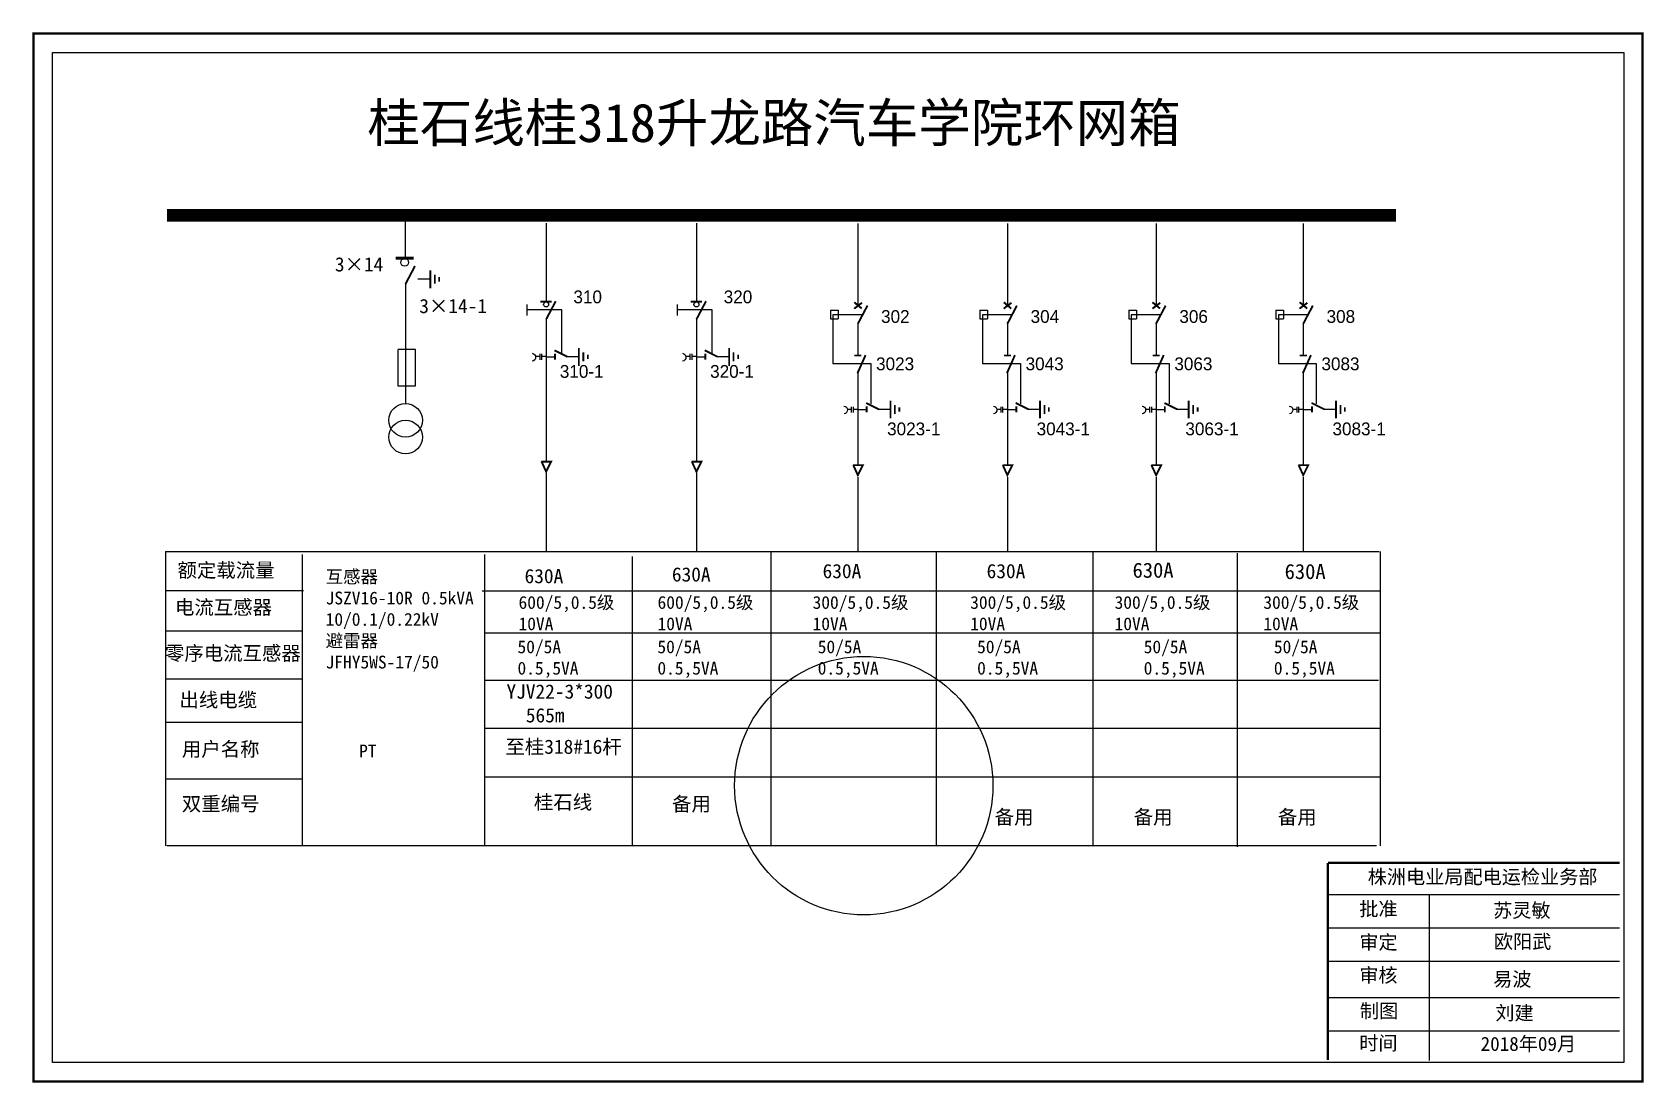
# Model space of a CAD drawing. Extents: x -194 to 226, y -192 to 105.
# Drawn here: x -185.6 to -59.9, y 16.3 to 98.2 of the extents above; entities that cross this region are included whole.
import ezdxf

# ---------------------------------------------------------------- set-up
doc = ezdxf.new("R2010")
doc.units = 0
doc.header["$LTSCALE"] = 0.774411
doc.linetypes.add('ACAD_ISO02W100', pattern=[15, 12, -3])
doc.linetypes.add('CENTER', pattern=[50.8, 31.75, -6.35, 6.35, -6.35])
doc.layers.get('0').update_dxf_attribs({"linetype": 'CONTINUOUS'})
doc.layers.add('2', color=7, linetype='CONTINUOUS')
doc.styles.add('hztxt_txtstyle_0.00_0_0', font='simkai.ttf')
doc.styles.add('hztxt_txtstyle_1.80_0_0', font='', dxfattribs={"height": 1.8, "bigfont": 'hztxt.shx'})
doc.styles.add('hztxt_txtstyle_2.70_0_0', font='simkai.ttf', dxfattribs={"height": 2.7})
doc.styles.add('字体', font='', dxfattribs={"height": 2.5})
doc.styles.get('hztxt_txtstyle_1.80_0_0').set_extended_font_data('hztxt')
doc.styles.get('字体').set_extended_font_data('SimSun')

msp = doc.modelspace()

# ---------------------------------------------------------------- texts
at = {"linetype": 'Continuous', "style": 'hztxt_txtstyle_2.70_0_0'}
for s, p in [('3×14', (-161.95, 79.55)), ('3×14-1', (-155.37, 76.3))]:
    msp.add_text(s, height=1.109, dxfattribs=at).set_placement(p)
at = {"style": 'hztxt_txtstyle_1.80_0_0'}
for s, p in [('310', (-143.35, 77.07)), ('320', (-131.63, 77.07)), ('302', (-119.36, 75.54)), ('304', (-107.7, 75.54)), ('306', (-96.1, 75.54)), ('308', (-84.62, 75.54)), ('310-1', (-144.41, 71.26)), ('320-1', (-132.69, 71.26)), ('3023', (-119.75, 71.85)), ('3043', (-108.09, 71.85)), ('3063', (-96.49, 71.85)), ('3083', (-85.02, 71.85)), ('3023-1', (-118.89, 66.78)), ('3043-1', (-107.23, 66.78)), ('3063-1', (-95.63, 66.78)), ('3083-1', (-84.16, 66.78))]:
    msp.add_text(s, height=0.998, dxfattribs=at).set_placement(p)
at = {"color": 7, "linetype": 'Continuous', "attachment_point": 1, "style": '字体'}
for s, insert, char_height, width in [('{\\C0;桂石线桂318升龙路汽车学院环网箱}', (-159.41, 92.64), 3, 80.4201), ('株洲电业局配电运检业务部', (-81.41, 32.91), 1.0944, 29.9201), ('{\\fKaiTi_GB2312|b0|i0|c134|p49;批准}', (-82.07, 30.41), 1.0944, 8.5588), ('苏灵敏', (-71.63, 30.3), 1.094, 8.5588), ('\\f\uffbfﾬￌﾣﾤ_GB2312|b0|i0|c134|p49;审定', (-82.07, 27.81), 1.0944, 8.5588), ('欧阳武', (-71.57, 27.87), 1.094, 8.5588), ('\\f\uffbfﾬￌﾣﾤ_GB2312|b0|i0|c134|p49;审核', (-82.07, 25.24), 1.0944, 8.5588), ('易波', (-71.63, 24.93), 1.094, 8.5588), ('\\f\uffbfﾬￌﾣﾤ_GB2312|b0|i0|c134|p49;制图', (-82.02, 22.46), 1.0944, 8.5588), ('刘建', (-71.46, 22.3), 1.094, 8.5588), ('\\f\uffbfﾬￌﾣﾤ_GB2312|b0|i0|c134|p49;时间', (-82.07, 19.95), 1.0944, 8.5588), ('2018年09月', (-72.61, 19.89), 1.094, 16.0081)]:
    msp.add_mtext(s, dxfattribs=dict(at, insert=insert, char_height=char_height, width=width))
at = {"linetype": 'Continuous', "attachment_point": 1}
for s, insert, char_height, width, style in [('{\\fSimSun|b0|i0|c134|p2;额定载流量}', (-174.22, 56.82), 1.1094, 17.8852, 'hztxt_txtstyle_2.70_0_0'), ('{\\fSimSun|b0|i0|c134|p2;630A}', (-123.92, 56.75), 1.1094, 17.8852, 'hztxt_txtstyle_2.70_0_0'), ('{\\fSimSun|b0|i0|c134|p2;630A}', (-111.13, 56.75), 1.1094, 17.8852, 'hztxt_txtstyle_2.70_0_0'), ('{\\fSimSun|b0|i0|c134|p2;630A}', (-99.75, 56.85), 1.1757, 9.454, 'hztxt_txtstyle_0.00_0_0'), ('{\\fSimSun|b0|i0|c134|p2;630A}', (-87.89, 56.75), 1.1757, 9.454, 'hztxt_txtstyle_0.00_0_0'), ('\\A1;{\\fSimSun|b0|i0|c134|p2;互感器\\PJSZV16-10R 0.5kVA\\P10/0.1/0.22kV\\P避雷器\\PJFHY5WS-17/50}', (-162.67, 56.26), 0.9985, 18.4113, 'hztxt_txtstyle_2.70_0_0'), ('{\\fSimSun|b0|i0|c134|p2;630A}', (-147.16, 56.36), 1.1094, 17.8852, 'hztxt_txtstyle_2.70_0_0'), ('{\\fSimSun|b0|i0|c134|p2;630A}', (-135.67, 56.49), 1.1094, 17.8852, 'hztxt_txtstyle_2.70_0_0'), ('{\\fSimSun|b0|i0|c134|p2;电流互感器}', (-174.42, 53.93), 1.1094, 17.8852, 'hztxt_txtstyle_2.70_0_0'), ('\\A1;{\\fSimSun|b0|i0|c134|p2;600/5,0.5级\\P10VA}', (-147.63, 54.25), 0.9985, 18.4113, 'hztxt_txtstyle_2.70_0_0'), ('\\A1;{\\fSimSun|b0|i0|c134|p2;600/5,0.5级\\P10VA}', (-136.79, 54.25), 0.9985, 18.4113, 'hztxt_txtstyle_2.70_0_0'), ('\\A1;{\\fSimSun|b0|i0|c134|p2;300/5,0.5级\\P10VA}', (-124.7, 54.25), 0.9985, 18.4113, 'hztxt_txtstyle_2.70_0_0'), ('\\A1;{\\fSimSun|b0|i0|c134|p2;300/5,0.5级\\P10VA}', (-112.41, 54.25), 0.9985, 18.4113, 'hztxt_txtstyle_2.70_0_0'), ('\\A1;{\\fSimSun|b0|i0|c134|p2;300/5,0.5级\\P10VA}', (-101.15, 54.25), 0.9985, 18.4113, 'hztxt_txtstyle_2.70_0_0'), ('\\A1;{\\fSimSun|b0|i0|c134|p2;300/5,0.5级\\P10VA}', (-89.55, 54.25), 0.9985, 18.4113, 'hztxt_txtstyle_2.70_0_0'), ('{\\fSimSun|b0|i0|c134|p2;零序电流互感器}', (-175.2, 50.35), 1.1094, 17.8852, 'hztxt_txtstyle_2.70_0_0'), ('{\\fSimSun|b0|i0|c134|p2;50/5A\\P0.5,5VA}', (-147.71, 50.79), 0.9985, 17.8852, 'hztxt_txtstyle_2.70_0_0'), ('{\\fSimSun|b0|i0|c134|p2;50/5A\\P0.5,5VA}', (-136.8, 50.79), 0.9985, 17.8852, 'hztxt_txtstyle_2.70_0_0'), ('{\\fSimSun|b0|i0|c134|p2;50/5A\\P0.5,5VA}', (-124.3, 50.79), 0.9985, 17.8852, 'hztxt_txtstyle_2.70_0_0'), ('{\\fSimSun|b0|i0|c134|p2;50/5A\\P0.5,5VA}', (-111.87, 50.79), 0.9985, 17.8852, 'hztxt_txtstyle_2.70_0_0'), ('{\\fSimSun|b0|i0|c134|p2;50/5A\\P0.5,5VA}', (-98.88, 50.79), 0.9985, 17.8852, 'hztxt_txtstyle_2.70_0_0'), ('{\\fSimSun|b0|i0|c134|p2;50/5A\\P0.5,5VA}', (-88.73, 50.79), 0.9985, 17.8852, 'hztxt_txtstyle_2.70_0_0'), ('{\\fSimSun|b0|i0|c134|p2;出线电缆}', (-174.07, 46.71), 1.1094, 17.8852, 'hztxt_txtstyle_2.70_0_0'), ('{\\fSimSun|b0|i0|c134|p2;YJV22-3*300 \\P  565m}', (-148.57, 47.36), 1.1094, 17.8852, 'hztxt_txtstyle_2.70_0_0'), ('{\\fSimSun|b0|i0|c134|p2;用户名称}', (-173.88, 42.87), 1.1094, 17.8852, 'hztxt_txtstyle_2.70_0_0'), ('{\\fSimSun|b0|i0|c134|p2;至桂318#16杆}', (-148.65, 43.06), 1.1094, 9.6036, 'hztxt_txtstyle_2.70_0_0'), ('{\\fSimSun|b0|i0|c134|p2;PT}', (-160.06, 42.67), 1.0024, 7.7986, 'hztxt_txtstyle_0.00_0_0'), ('{\\fSimSun|b0|i0|c134|p2;双重编号}', (-173.88, 38.61), 1.1094, 17.8852, 'hztxt_txtstyle_2.70_0_0'), ('{\\fSimSun|b0|i0|c134|p2;桂石线}', (-146.43, 38.74), 1.1094, 17.8852, 'hztxt_txtstyle_2.70_0_0'), ('{\\fSimSun|b0|i0|c134|p2;备用}', (-135.66, 38.6), 1.1094, 17.8852, 'hztxt_txtstyle_2.70_0_0'), ('{\\fSimSun|b0|i0|c134|p2;备用}', (-110.5, 37.58), 1.1094, 17.8852, 'hztxt_txtstyle_2.70_0_0'), ('{\\fSimSun|b0|i0|c134|p2;备用}', (-99.66, 37.58), 1.1094, 17.8852, 'hztxt_txtstyle_2.70_0_0'), ('{\\fSimSun|b0|i0|c134|p2;备用}', (-88.42, 37.58), 1.1094, 17.8852, 'hztxt_txtstyle_2.70_0_0')]:
    msp.add_mtext(s, dxfattribs=dict(at, insert=insert, char_height=char_height, width=width, style=style))

# ---------------------------------------------------------------- blocks, each defined once
blk = doc.blocks.new('JD')
for points in [[(-2, 0.2), (-2, -0.2), (2, 0.2), (2, -0.2)], [(1, -1.2), (1, -0.8), (-1, -1.2), (-1, -0.8)], [(-0.5, -1.8), (-0.5, -2.2), (0.5, -1.8), (0.5, -2.2)]]:
    blk.add_trace(points)

# ---------------------------------------------------------------- linework, layer by layer
for p, q in [((-156.46, 83.92), (-156.46, 80.64)), ((-145.48, 83.32), (-145.48, 77.21)), ((-133.76, 83.32), (-133.76, 77.21)), ((-121.17, 83.29), (-121.17, 76.87)), ((-109.51, 83.29), (-109.51, 76.87)), ((-97.92, 83.29), (-97.92, 76.87)), ((-86.44, 83.29), (-86.44, 76.87)), ((-156.45, 78.6), (-156.45, 69.28)), ((-155.47, 78.97), (-154.52, 78.97)), ((-145.48, 75.85), (-145.48, 64.75)), ((-133.76, 75.85), (-133.76, 64.75)), ((-123.3, 76.53), (-122.7, 76.53)), ((-123.3, 76.53), (-123.3, 75.86)), ((-123.3, 75.86), (-122.7, 75.86)), ((-122.7, 76.53), (-122.7, 75.86)), ((-121.17, 75.51), (-121.17, 73.04)), ((-111.65, 76.53), (-111.05, 76.53)), ((-111.65, 76.53), (-111.65, 75.86)), ((-111.65, 75.86), (-111.05, 75.86)), ((-111.05, 76.53), (-111.05, 75.86)), ((-109.51, 75.51), (-109.51, 73.04)), ((-100.05, 76.53), (-99.45, 76.53)), ((-100.05, 76.53), (-100.05, 75.86)), ((-100.05, 75.86), (-99.45, 75.86)), ((-99.45, 76.53), (-99.45, 75.86)), ((-97.92, 75.51), (-97.92, 73.04)), ((-88.57, 76.53), (-87.97, 76.53)), ((-88.57, 76.53), (-88.57, 75.86)), ((-88.57, 75.86), (-87.97, 75.86)), ((-87.97, 76.53), (-87.97, 75.86)), ((-86.44, 75.51), (-86.44, 73.04)), ((-145.48, 72.9), (-144.79, 72.9)), ((-143.89, 72.92), (-142.95, 72.92)), ((-133.76, 72.9), (-133.07, 72.9)), ((-132.17, 72.92), (-131.23, 72.92)), ((-121.17, 71.8), (-121.17, 64.49)), ((-109.51, 71.8), (-109.51, 64.49)), ((-97.92, 71.8), (-97.92, 64.49)), ((-86.44, 71.8), (-86.44, 64.49)), ((-121.17, 68.8), (-120.48, 68.8)), ((-119.58, 68.82), (-118.64, 68.82)), ((-109.51, 68.8), (-108.82, 68.8)), ((-107.92, 68.82), (-106.98, 68.82)), ((-97.92, 68.8), (-97.23, 68.8)), ((-96.32, 68.82), (-95.38, 68.82)), ((-86.44, 68.8), (-85.75, 68.8)), ((-84.85, 68.82), (-83.91, 68.82)), ((-164.4, 54.65), (-175.11, 54.65)), ((-164.44, 51.5), (-175.15, 51.5)), ((-164.44, 47.78), (-175.15, 47.78)), ((-164.49, 44.39), (-175.19, 44.39)), ((-164.45, 39.98), (-175.15, 39.98))]:
    msp.add_line(p, q)
at = {"linetype": 'ACAD_ISO02W100'}
for p, q in [((-120.87, 76.18), (-123.11, 76.18)), ((-123.11, 76.18), (-123.11, 72.37)), ((-109.22, 76.18), (-111.45, 76.18)), ((-111.45, 76.18), (-111.45, 72.37)), ((-97.62, 76.18), (-99.86, 76.18)), ((-99.86, 76.18), (-99.86, 72.37)), ((-86.14, 76.18), (-88.38, 76.18)), ((-88.38, 76.18), (-88.38, 72.37)), ((-123.11, 72.37), (-120.16, 72.37)), ((-120.16, 72.37), (-120.16, 69.23)), ((-111.45, 72.37), (-108.5, 72.37)), ((-108.5, 72.37), (-108.5, 69.23)), ((-99.86, 72.37), (-96.9, 72.37)), ((-96.9, 72.37), (-96.9, 69.23)), ((-88.38, 72.37), (-85.43, 72.37)), ((-85.43, 72.37), (-85.43, 69.23))]:
    msp.add_line(p, q, dxfattribs=at)
at = {"linetype": 'CENTER'}
for p, q in [((-145.48, 63.85), (-145.48, 57.71)), ((-133.76, 63.85), (-133.76, 57.71)), ((-121.17, 63.51), (-121.17, 57.75)), ((-109.51, 63.51), (-109.51, 57.75)), ((-97.91, 63.51), (-97.91, 57.75)), ((-86.44, 63.51), (-86.44, 57.75))]:
    msp.add_line(p, q, dxfattribs=at)
at = {"linetype": 'Continuous'}
for p, q in [((-175.17, 57.73), (-80.51, 57.73)), ((-175.13, 34.78), (-175.13, 57.73)), ((-164.5, 57.48), (-164.5, 34.79)), ((-150.29, 57.48), (-150.29, 34.79)), ((-138.78, 57.33), (-138.78, 34.8)), ((-127.95, 57.68), (-127.95, 34.79)), ((-115.06, 57.68), (-115.06, 34.79)), ((-102.85, 57.67), (-102.85, 34.77)), ((-91.59, 57.59), (-91.59, 34.7)), ((-80.45, 57.71), (-80.45, 34.77)), ((-150.47, 54.66), (-80.48, 54.66)), ((-150.29, 51.37), (-80.45, 51.37)), ((-150.29, 47.69), (-80.57, 47.69)), ((-150.29, 43.96), (-80.38, 43.96)), ((-150.29, 40.16), (-80.48, 40.16)), ((-80.72, 34.78), (-175.06, 34.78))]:
    msp.add_line(p, q, dxfattribs=at)
at = {"color": 7, "linetype": 'Continuous'}
for p, q in [((-84.52, 30.98), (-61.77, 30.98)), ((-76.62, 30.98), (-76.62, 18.04)), ((-84.52, 28.38), (-61.77, 28.38)), ((-84.52, 25.79), (-61.77, 25.79)), ((-84.52, 22.96), (-61.77, 22.96)), ((-84.52, 20.37), (-61.77, 20.37))]:
    msp.add_line(p, q, dxfattribs=at)
at = {"color": 7, "linetype": 'Continuous', "const_width": 0.182}
msp.add_lwpolyline([(-185.46, 98.11), (-59.98, 98.11), (-59.98, 16.4), (-185.46, 16.4)], close=True, dxfattribs=at)
at = {"color": 7, "linetype": 'Continuous'}
msp.add_lwpolyline([(-183.98, 96.63), (-61.45, 96.63), (-61.45, 17.88), (-183.98, 17.88)], close=True, dxfattribs=at)
for points, const_width in [([(-175.05, 83.92), (-79.21, 83.92)], 0.998), ([(-157.22, 80.59), (-155.81, 80.59)], 0.238), ([(-156.45, 78.56), (-155.7, 79.98)], 0.15), ([(-145.92, 77.19), (-145.04, 77.19)], 0.15), ([(-145.48, 75.81), (-144.73, 77.23)], 0.15), ([(-134.2, 77.19), (-133.32, 77.19)], 0.15), ([(-133.76, 75.81), (-133.01, 77.23)], 0.15), ([(-121.45, 77.15), (-120.87, 76.66)], 0.15), ([(-121.46, 76.65), (-120.85, 77.11)], 0.15), ([(-121.17, 75.47), (-120.42, 76.89)], 0.15), ([(-109.79, 77.15), (-109.21, 76.66)], 0.15), ([(-109.8, 76.65), (-109.19, 77.11)], 0.15), ([(-109.51, 75.47), (-108.77, 76.89)], 0.15), ([(-98.2, 76.65), (-97.59, 77.11)], 0.15), ([(-98.2, 77.15), (-97.61, 76.66)], 0.15), ([(-97.92, 75.47), (-97.17, 76.89)], 0.15), ([(-86.73, 76.65), (-86.12, 77.11)], 0.15), ([(-86.72, 77.15), (-86.13, 76.66)], 0.15), ([(-86.44, 75.47), (-85.69, 76.89)], 0.15), ([(-144.83, 73.4), (-143.83, 72.9)], 0.15), ([(-144.79, 73.13), (-144.79, 72.67)], 0.15), ([(-133.11, 73.4), (-132.11, 72.9)], 0.15), ([(-133.07, 73.13), (-133.07, 72.67)], 0.15), ([(-121.44, 73), (-120.89, 73)], 0.15), ([(-121.2, 71.61), (-120.57, 73.03)], 0.15), ([(-109.78, 73), (-109.23, 73)], 0.15), ([(-109.55, 71.61), (-108.92, 73.03)], 0.15), ([(-98.19, 73), (-97.63, 73)], 0.15), ([(-97.95, 71.61), (-97.32, 73.03)], 0.15), ([(-86.71, 73), (-86.15, 73)], 0.15), ([(-86.47, 71.61), (-85.84, 73.03)], 0.15), ([(-120.52, 69.3), (-119.52, 68.8)], 0.15), ([(-108.86, 69.3), (-107.86, 68.8)], 0.15), ([(-97.26, 69.3), (-96.27, 68.8)], 0.15), ([(-85.79, 69.3), (-84.79, 68.8)], 0.15), ([(-120.48, 69.03), (-120.48, 68.57)], 0.15), ([(-108.82, 69.03), (-108.82, 68.57)], 0.15), ([(-97.23, 69.03), (-97.23, 68.57)], 0.15), ([(-85.75, 69.03), (-85.75, 68.57)], 0.15), ([(-145.85, 64.73), (-145.09, 64.73), (-145.48, 63.95), (-145.84, 64.74)], 0.15), ([(-134.13, 64.73), (-133.37, 64.73), (-133.76, 63.95), (-134.12, 64.74)], 0.15), ([(-121.54, 64.45), (-120.78, 64.45), (-121.17, 63.67), (-121.53, 64.46)], 0.15), ([(-109.88, 64.45), (-109.12, 64.45), (-109.51, 63.67), (-109.87, 64.46)], 0.15), ([(-98.29, 64.45), (-97.52, 64.45), (-97.91, 63.67), (-98.28, 64.46)], 0.15), ([(-86.81, 64.45), (-86.05, 64.45), (-86.44, 63.67), (-86.8, 64.46)], 0.15)]:
    msp.add_lwpolyline(points, dxfattribs=dict(const_width=const_width))
for points in [[(-146.99, 76.97), (-146.99, 76.13)], [(-135.27, 76.97), (-135.27, 76.13)], [(-157.04, 73.44), (-157.04, 70.64), (-155.66, 70.64), (-155.66, 73.47), (-157.04, 73.47)], [(-145.98, 72.91), (-146.3, 72.91)], [(-145.98, 73.12), (-145.98, 72.66)], [(-145.84, 73.12), (-145.84, 72.66)], [(-145.48, 72.91), (-145.84, 72.91)], [(-134.26, 72.91), (-134.58, 72.91)], [(-134.26, 73.12), (-134.26, 72.66)], [(-134.12, 73.12), (-134.12, 72.66)], [(-133.76, 72.91), (-134.12, 72.91)], [(-121.68, 68.8), (-121.99, 68.8)], [(-121.68, 69.01), (-121.68, 68.56)], [(-121.54, 69.01), (-121.54, 68.56)], [(-121.17, 68.8), (-121.54, 68.8)], [(-110.02, 68.8), (-110.33, 68.8)], [(-110.02, 69.01), (-110.02, 68.56)], [(-109.88, 69.01), (-109.88, 68.56)], [(-109.52, 68.8), (-109.88, 68.8)], [(-98.42, 68.8), (-98.74, 68.8)], [(-98.42, 69.01), (-98.42, 68.56)], [(-98.28, 69.01), (-98.28, 68.56)], [(-97.92, 68.8), (-98.28, 68.8)], [(-86.94, 68.8), (-87.26, 68.8)], [(-86.94, 69.01), (-86.94, 68.56)], [(-86.8, 69.01), (-86.8, 68.56)], [(-86.44, 68.8), (-86.8, 68.8)]]:
    msp.add_lwpolyline(points)
at = {"linetype": 'ACAD_ISO02W100'}
for points in [[(-144.25, 73.14), (-144.25, 76.55), (-146.99, 76.55)], [(-132.53, 73.14), (-132.53, 76.55), (-135.27, 76.55)]]:
    msp.add_lwpolyline(points, dxfattribs=at)
for points in [[(-146.57, 73.17, -0.877934), (-146.56, 72.56)], [(-134.85, 73.17, -0.877934), (-134.84, 72.56)], [(-122.26, 69.06, -0.877934), (-122.25, 68.45)], [(-110.6, 69.06, -0.877934), (-110.59, 68.45)], [(-99, 69.06, -0.877934), (-98.99, 68.45)], [(-87.53, 69.06, -0.877934), (-87.52, 68.45)]]:
    msp.add_lwpolyline(points, format="xyb")
at = {"color": 7, "linetype": 'Continuous', "const_width": 0.182}
for points in [[(-84.52, 33.45), (-84.53, 18.09)], [(-84.52, 33.45), (-61.77, 33.45)]]:
    msp.add_lwpolyline(points, dxfattribs=at)
for centre, radius in [((-156.51, 80.26), 0.305), ((-145.48, 76.98), 0.192), ((-133.76, 76.98), 0.192)]:
    msp.add_circle(centre, radius)
at = {"color": 1, "linetype": 'Continuous'}
msp.add_circle((-120.71, 39.47), 10.07, dxfattribs=at)
at = {"layer": '2'}
for centre in [(-156.44, 67.95), (-156.44, 66.64)]:
    msp.add_circle(centre, 1.31, dxfattribs=at)

# ---------------------------------------------------------------- block references
at = {"xscale": 0.3494655254594932, "yscale": 0.3494655254594932, "zscale": 0.3494655254595134, "rotation": 90}
for p in [(-154.51, 78.94), (-142.93, 72.89), (-131.21, 72.89), (-118.63, 68.79), (-106.97, 68.79), (-95.37, 68.79), (-83.89, 68.79)]:
    msp.add_blockref('JD', p, dxfattribs=at)

msp.set_redraw_order([(e.dxf.handle, doc.entitydb.next_handle()) for e in msp.query("TEXT MTEXT ATTDEF DIMENSION ARC_DIMENSION")])  # texts and dimensions are drawn at this point

doc.saveas('drawing.dxf')
